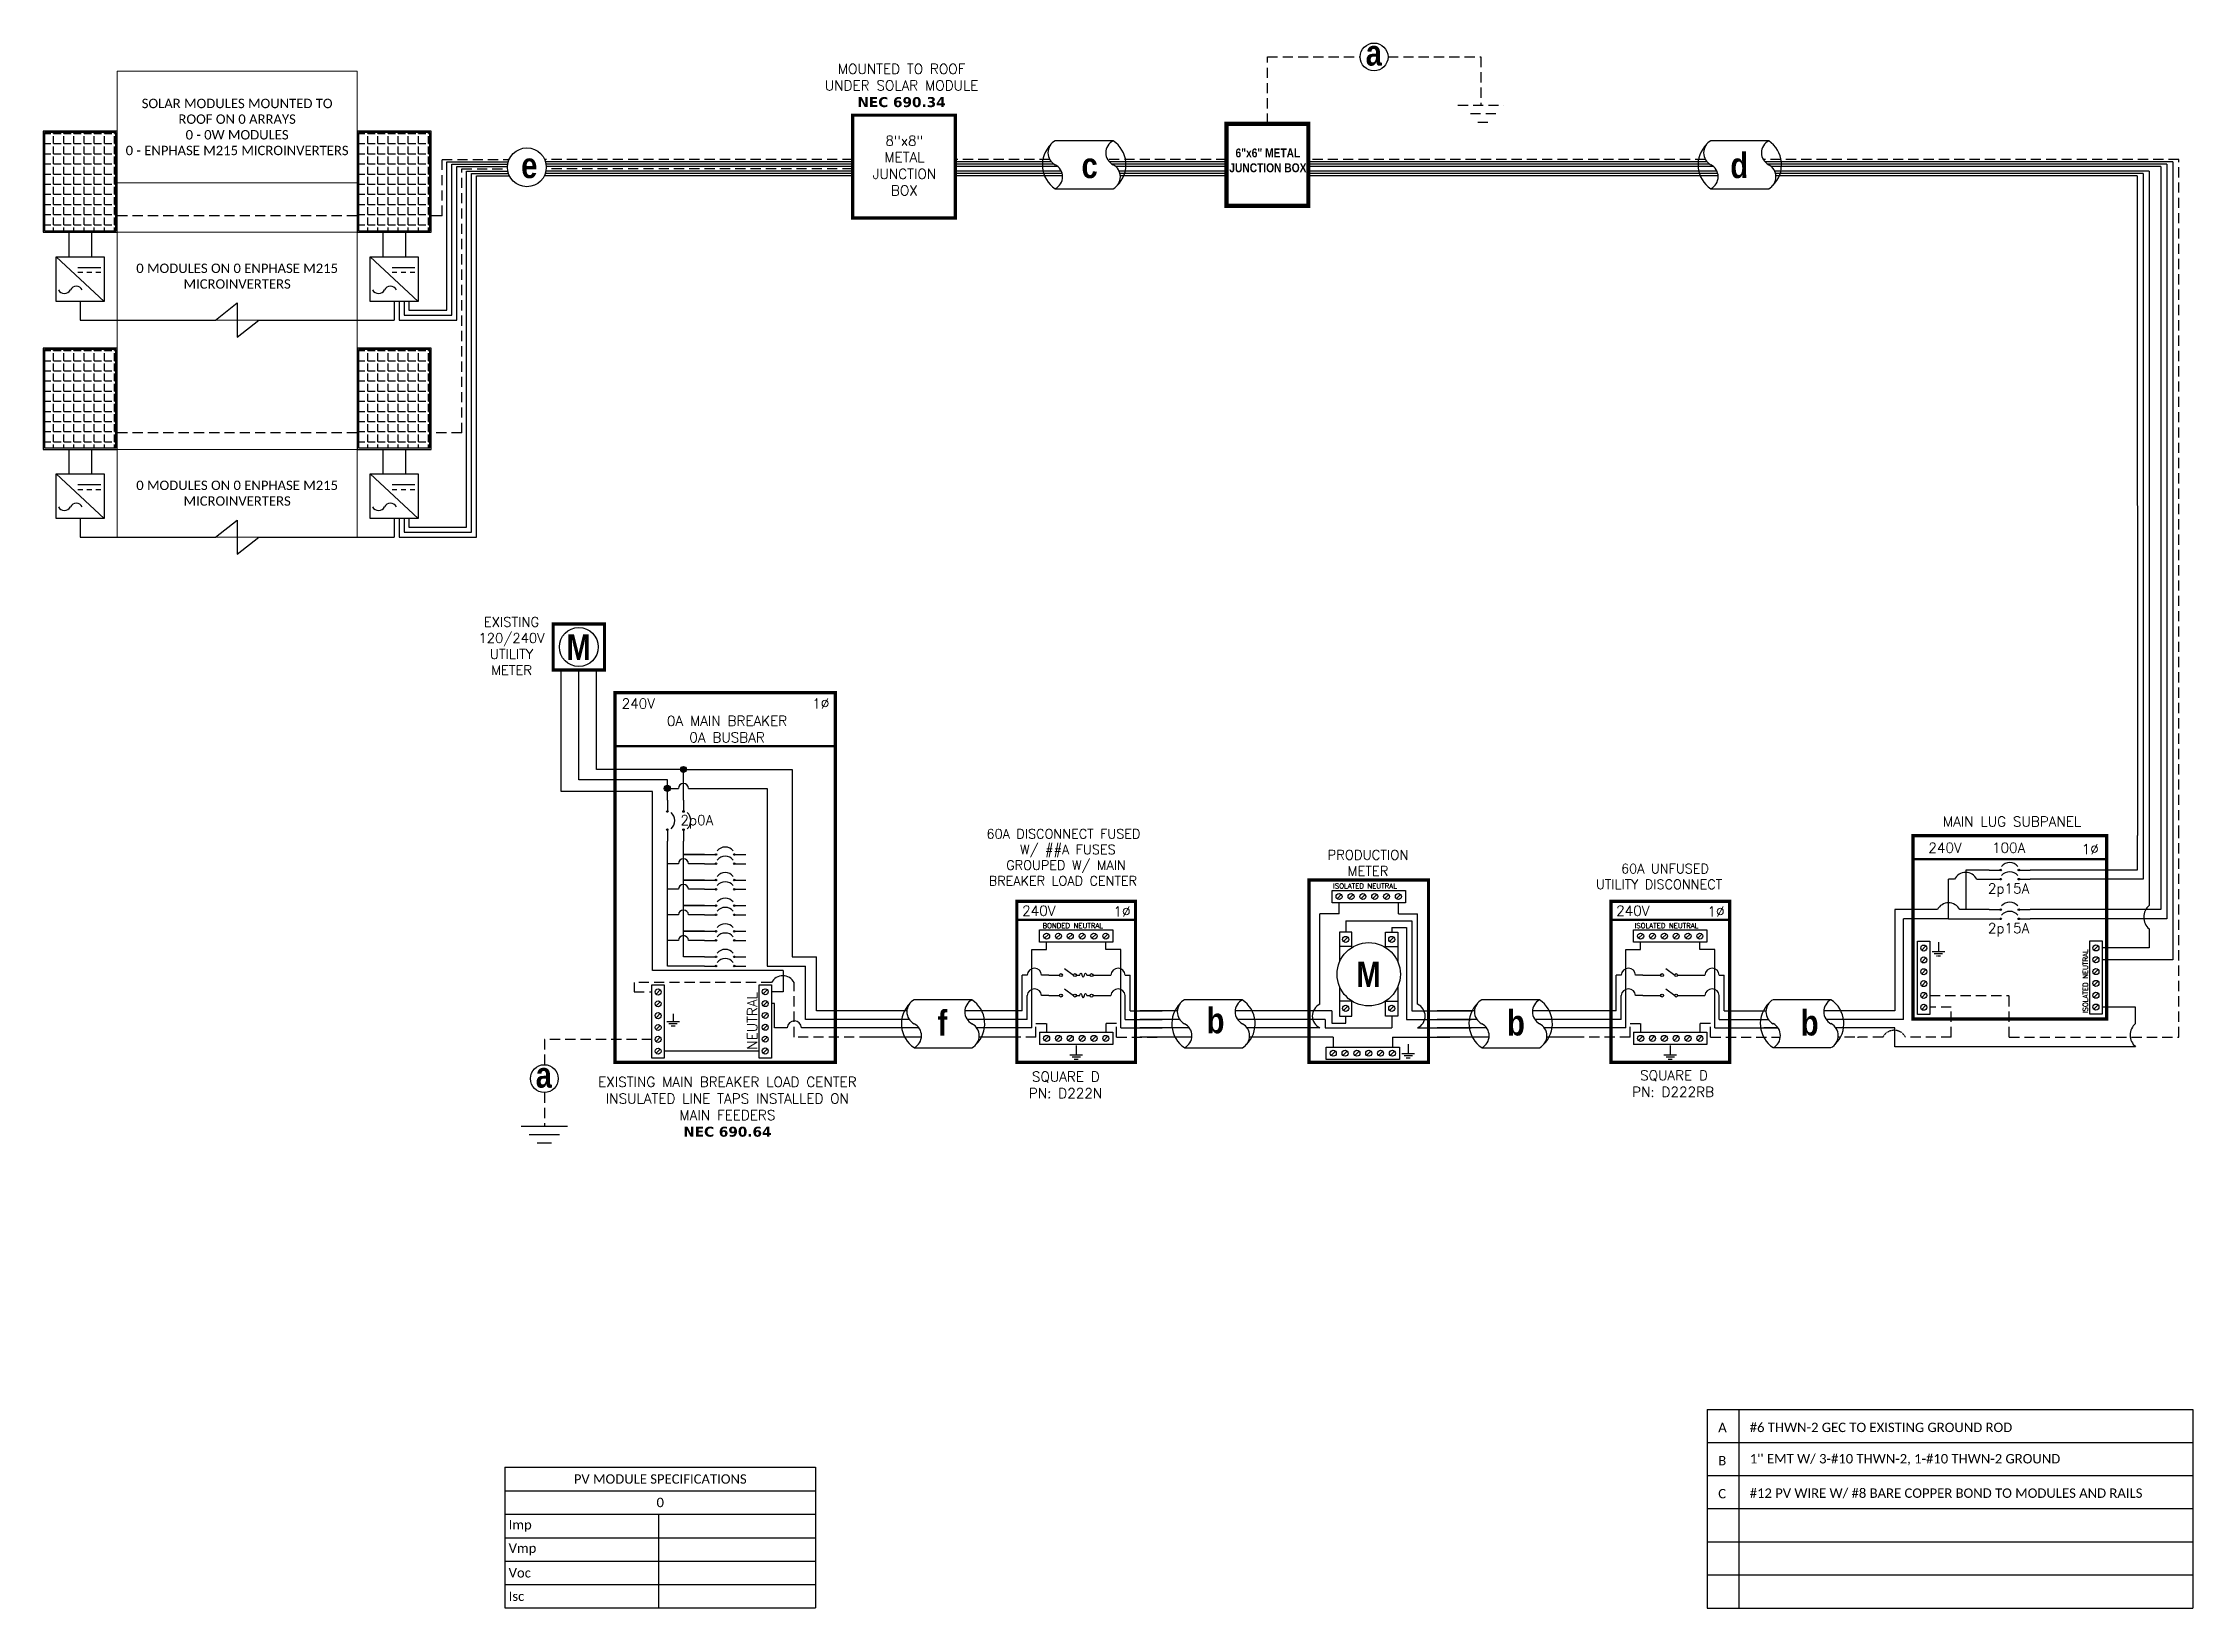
# Model space of a CAD drawing. Header units: feet. Extents: x 22430 to 23220, y 16036 to 16611.
import ezdxf

# ---------------------------------------------------------------- set-up
doc = ezdxf.new("R2010")
doc.units = ezdxf.units.FT
doc.header["$MEASUREMENT"] = 0
doc.linetypes.add('HIDDEN', pattern=[0.375, 0.25, -0.125])
for name, color, linetype in [('ONE LINE BLOCKS', 7, 'Continuous'), ('TABLES', 7, 'Continuous'), ('TEXT', 7, 'Continuous'), ('Z - TITLEBLOCK TXT', 7, 'Continuous')]:
    doc.layers.add(name, color=color, linetype=linetype)
doc.styles.add('ONE LINE TXT', font='techb___.ttf')
doc.styles.get("Standard").update_dxf_attribs({"font": 'simplex.shx'})

msp = doc.modelspace()

# ---------------------------------------------------------------- texts
at = {"layer": 'ONE LINE BLOCKS', "color": 1, "linetype": 'Continuous', "insert": (22880.45, 16572.03), "char_height": 3.2756, "width": 28.3929, "attachment_point": 2, "style": 'ONE LINE TXT'}
msp.add_mtext('6"x6" METAL JUNCTION BOX  ', dxfattribs=at)
at = {"layer": 'TEXT', "color": 1, "char_height": 3.6576, "attachment_point": 5}
for s, width, insert in [(' \\PMOUNTED TO ROOF \\PUNDER SOLAR MODULE\\P{\\fVerdana|b1|i0|c0|p34;NEC 690.34}', 72.4158, (22745.85, 16598.18)), ('8"x8" METAL JUNCTION BOX ', 0.4767, (22746.88, 16565.74))]:
    msp.add_mtext_dynamic_manual_height_columns(s, width=width, gutter_width=7.17, heights=[0], dxfattribs=dict(at, insert=insert))
at = {"layer": 'Z - TITLEBLOCK TXT', "color": 1, "linetype": 'Continuous', "char_height": 9.3833, "attachment_point": 1, "style": 'ONE LINE TXT'}
for s, insert in [('{\\W1;\\C256;a}', (22916.39, 16611.86)), ('{\\W1;\\C256;e}', (22606.06, 16570.51)), ('{\\W1;\\C256;c}', (22811.96, 16570.51)), ('{\\W1;\\C256;d}', (23050.38, 16570.51)), ('{\\W1;\\C256;f}', (22759.09, 16255.35)), ('{\\W1;\\C256;b}', (22857.93, 16256.27)), ('{\\W1;\\C256;b}', (22968.32, 16255.46)), ('{\\W1;\\C256;b}', (23076.24, 16255.46))]:
    msp.add_mtext_dynamic_manual_height_columns(s, width=0.1385, gutter_width=2.13, heights=[0], dxfattribs=dict(at, insert=insert))

# ---------------------------------------------------------------- blocks, each defined once
blk = doc.blocks.new('*T11')
at = {"layer": 'Defpoints', "color": 8, "linetype": 'ByBlock', "lineweight": 0, "transparency": 16777216}
for p, q in [((0, 0), (88.16, 0)), ((0, 0), (0, -171.21)), ((88.16, 0), (88.16, -171.21)), ((0, -41.08), (88.16, -41.08)), ((0, -59.24), (88.16, -59.24)), ((0, -91.46), (88.16, -91.46)), ((0, -138.99), (88.16, -138.99)), ((0, -171.21), (88.16, -171.21))]:
    blk.add_line(p, q, dxfattribs=at)
at = {"color": 0, "linetype": 'Continuous', "transparency": 16777216, "char_height": 3.4544, "width": 83.574, "attachment_point": 5}
for s, insert in [('{\\fCalibri|b0|i0|c0;SOLAR MODULES MOUNTED TO ROOF ON 0 ARRAYS^J0 - 0W MODULES^J0 - ENPHASE M215 MICROINVERTERS', (44.08, -20.54)), ('{\\fCalibri|b0|i0|c0;', (44.08, -50.16)), ('{\\fCalibri|b0|i0|c0;0 MODULES ON 0 ENPHASE M215 MICROINVERTERS', (44.08, -75.35)), ('{\\fCalibri|b0|i0|c0;', (44.08, -115.23)), ('{\\fCalibri|b0|i0|c0;0 MODULES ON 0 ENPHASE M215 MICROINVERTERS', (44.08, -155.1))]:
    blk.add_mtext(s, dxfattribs=dict(at, insert=insert))
blk = doc.blocks.new('*T9')
at = {"layer": 'Z - TITLEBLOCK TXT', "color": 0, "lineweight": -2, "transparency": 16777216}
for p, q in [((0, 0), (114.19, 0)), ((0, 0), (0, -51.69)), ((114.19, 0), (114.19, -51.69)), ((0, -8.62), (114.19, -8.62)), ((0, -17.23), (114.19, -17.23)), ((56.41, -17.23), (56.41, -51.69)), ((0, -25.85), (114.19, -25.85)), ((0, -34.46), (114.19, -34.46)), ((0, -43.08), (114.19, -43.08)), ((0, -51.69), (114.19, -51.69))]:
    blk.add_line(p, q, dxfattribs=at)
at = {"layer": 'Z - TITLEBLOCK TXT', "color": 0, "linetype": 'Continuous', "transparency": 16777216, "char_height": 3.4544}
for s, insert, width, attachment_point in [('{\\fCalibri|b0|i0|c0;PV MODULE SPECIFICATIONS', (57.09, -4.31), 111.433, 5), ('{\\fCalibri|b0|i0|c0;0', (57.09, -12.92), 111.433, 5), ('{\\fCalibri|b0|i0|c0;Imp', (1.38, -21.54), 53.6551, 4), ('{\\fCalibri|b0|i0|c0;', (57.78, -21.54), 55.0254, 4), ('{\\fCalibri|b0|i0|c0;Vmp', (1.38, -30.15), 53.6551, 4), ('{\\fCalibri|b0|i0|c0;', (57.78, -30.15), 55.0254, 4), ('{\\fCalibri|b0|i0|c0;Voc', (1.38, -38.77), 53.6551, 4), ('{\\fCalibri|b0|i0|c0;', (57.78, -38.77), 55.0254, 4), ('{\\fCalibri|b0|i0|c0;Isc', (1.38, -47.39), 53.6551, 4), ('{\\fCalibri|b0|i0|c0;', (57.78, -47.39), 55.0254, 4)]:
    blk.add_mtext(s, dxfattribs=dict(at, insert=insert, width=width, attachment_point=attachment_point))
blk = doc.blocks.new('*T10')
at = {"linetype": 'ByBlock', "lineweight": -2, "transparency": 16777216}
for p, q in [((0, 0), (178.52, 0)), ((0, 0), (0, -72.97)), ((11.58, 0), (11.58, -72.97)), ((178.52, 0), (178.52, -72.97)), ((0, -12.11), (178.52, -12.11)), ((0, -24.28), (178.52, -24.28)), ((0, -36.46), (178.52, -36.46)), ((0, -48.64), (178.52, -48.64)), ((0, -60.81), (178.52, -60.81)), ((0, -72.97), (178.52, -72.97))]:
    blk.add_line(p, q, dxfattribs=at)
at = {"color": 0, "linetype": 'Continuous', "transparency": 16777216, "char_height": 3.4544, "attachment_point": 7}
for s, insert, width in [('{\\fCalibri|b0|i0|c0;A', (4.06, -8.36), 3.4544), ('{\\fCalibri|b0|i0|c0;#6 THWN-2 GEC TO EXISTING GROUND ROD', (15.65, -8.36), 158.8095), ('{\\fCalibri|b0|i0|c0;B', (4.06, -20.53), 3.4544), ("{\\fCalibri|b0|i0|c0;1'' EMT W/ 3-#10 THWN-2, 1-#10 THWN-2 GROUND", (15.65, -20.53), 158.8095), ('{\\fCalibri|b0|i0|c0;C', (4.06, -32.71), 3.4544), ('{\\fCalibri|b0|i0|c0;#12 PV WIRE W/ #8 BARE COPPER BOND TO MODULES AND RAILS', (15.65, -32.71), 158.8095), ('{\\fCalibri|b0|i0|c0;', (4.06, -44.89), 3.4544), ('{\\fCalibri|b0|i0|c0;', (15.65, -44.89), 158.8095), ('{\\fCalibri|b0|i0|c0;', (4.06, -57.06), 3.4544), ('{\\fCalibri|b0|i0|c0;', (15.65, -57.06), 158.8095), ('{\\fCalibri|b0|i0|c0;', (4.06, -69.22), 3.4544), ('{\\fCalibri|b0|i0|c0;', (15.65, -69.22), 158.8095)]:
    blk.add_mtext(s, dxfattribs=dict(at, insert=insert, width=width))
blk = doc.blocks.new('M_METER PAN')
at = {"color": 253, "linetype": 'Continuous'}
for p, q in [((4.73, 8.02), (4.73, 8.75)), ((8.59, 8.02), (8.59, 8.75)), ((4.73, 8.02), (3.48, 8.02)), ((3.48, 2.14), (3.48, 8.02)), ((8.59, 8.02), (9.84, 8.02)), ((9.84, 2.14), (9.84, 8.02)), ((3.48, 0.61), (0, 0.61)), ((9.84, 0.61), (13.32, 0.61))]:
    blk.add_line(p, q, dxfattribs=at)
at = {"color": 7, "linetype": 'Continuous'}
for p, q in [((5.16, 7.56), (5.16, 6.82)), ((5.16, 7.56), (9.47, 7.56)), ((9.47, 7.56), (9.47, 1.71)), ((4.25, 1.71), (0, 1.71)), ((4.25, 1.71), (4.25, 0.9)), ((9.47, 1.71), (13.32, 1.71)), ((4.25, 0.9), (5.16, 0.9)), ((5.16, 0.9), (5.16, 1.37))]:
    blk.add_line(p, q, dxfattribs=at)
at = {"color": 10, "linetype": 'Continuous'}
for p, q in [((8.16, 7.14), (8.16, 6.82)), ((8.16, 7.14), (9.12, 7.14)), ((9.12, 7.14), (9.12, 1.15)), ((3.83, 1.15), (0, 1.15)), ((3.83, 1.15), (3.83, 0.61)), ((3.83, 0.61), (8.16, 0.61)), ((8.16, 1.37), (8.16, 0.61)), ((9.12, 1.15), (13.32, 1.15))]:
    blk.add_line(p, q, dxfattribs=at)
at = {"color": 1, "linetype": 'Continuous'}
for p, q in [((5.57, 5.9), (4.76, 5.9)), ((7.76, 5.9), (8.56, 5.9)), ((5.57, 2.33), (4.76, 2.33)), ((7.76, 2.33), (8.56, 2.33))]:
    blk.add_line(p, q, dxfattribs=at)
at = {"color": 253, "linetype": 'Continuous'}
for centre, start, end in [((3.82, 1.37), 113.9997, 246.0003), ((9.5, 1.37), 293.9997, 66.0003)]:
    blk.add_arc(centre, 0.835, start, end, dxfattribs=at)
at = {"layer": 'ONE LINE BLOCKS', "lineweight": 50, "const_width": 0.21}
blk.add_lwpolyline([(2.77, -1.65), (2.77, 10.22), (10.55, 10.22), (10.55, -1.65)], close=True, dxfattribs=at)
at = {"layer": 'TEXT', "color": 92, "linetype": 'HIDDEN', "ltscale": 15}
for p, q in [((4.35, 0), (0, 0)), ((4.35, 0), (4.35, -0.65)), ((8.2, 0), (8.2, -0.65)), ((8.2, 0), (13.32, 0))]:
    blk.add_line(p, q, dxfattribs=at)
at = {"layer": 'TEXT', "color": 92, "linetype": 'Continuous', "flags": 128}
for points in [[(8.81, -1.08), (9.64, -1.08)], [(9.5, -1.23), (8.96, -1.23)], [(9.35, -1.38), (9.1, -1.38)], [(9.23, -0.46), (9.23, -1.08)]]:
    blk.add_lwpolyline(points, dxfattribs=at)
at = {"layer": 'TEXT', "linetype": 'Continuous'}
blk.add_circle((6.66, 4.09), 2.06, dxfattribs=at)
at = {"layer": 'Z - TITLEBLOCK TXT', "color": 1, "linetype": 'Continuous'}
for p, q in [((4.27, 8.75), (4.27, 9.55)), ((4.27, 9.55), (9.05, 9.55)), ((9.05, 8.75), (4.27, 8.75)), ((9.05, 9.55), (9.05, 8.75)), ((4.76, 6.82), (4.76, 4.89)), ((5.57, 6.82), (4.76, 6.82)), ((5.57, 5.84), (5.57, 6.82)), ((7.76, 5.84), (7.76, 6.82)), ((7.76, 6.82), (8.56, 6.82)), ((8.56, 6.82), (8.56, 4.89)), ((4.76, 3.3), (4.76, 1.37)), ((8.56, 3.3), (8.56, 1.37)), ((5.57, 1.37), (5.57, 2.35)), ((7.76, 1.37), (7.76, 2.35)), ((4.76, 1.37), (5.57, 1.37)), ((8.56, 1.37), (7.76, 1.37)), ((3.89, -1.45), (3.89, -0.65)), ((3.89, -0.65), (8.66, -0.65)), ((8.66, -0.65), (8.66, -1.45)), ((8.66, -1.45), (3.89, -1.45))]:
    blk.add_line(p, q, dxfattribs=at)
at = {"layer": 'Z - TITLEBLOCK TXT', "color": 4, "linetype": 'Continuous'}
for p, q in [((4.87, 9.29), (4.6, 9.01)), ((5.64, 9.29), (5.37, 9.01)), ((6.42, 9.29), (6.14, 9.01)), ((7.19, 9.29), (6.91, 9.01)), ((7.96, 9.29), (7.68, 9.01)), ((8.73, 9.29), (8.45, 9.01)), ((5.3, 6.5), (5.02, 6.22)), ((8.3, 6.5), (8.02, 6.22)), ((5.3, 2.01), (5.02, 1.73)), ((8.3, 2.01), (8.02, 1.73)), ((4.49, -0.91), (4.21, -1.19)), ((5.26, -0.91), (4.98, -1.19)), ((6.03, -0.91), (5.75, -1.19)), ((6.8, -0.91), (6.52, -1.19)), ((7.57, -0.91), (7.29, -1.19)), ((8.34, -0.91), (8.06, -1.19))]:
    blk.add_line(p, q, dxfattribs=at)
for centre in [(4.73, 9.15), (5.51, 9.15), (6.28, 9.15), (7.05, 9.15), (7.82, 9.15), (8.59, 9.15), (5.16, 6.36), (8.16, 6.36), (5.16, 1.87), (8.16, 1.87), (4.35, -1.05), (5.12, -1.05), (5.89, -1.05), (6.66, -1.05), (7.43, -1.05), (8.2, -1.05)]:
    blk.add_circle(centre, 0.197, dxfattribs=at)
at = {"layer": 'TABLES', "color": 4, "linetype": 'Continuous'}
blk.add_text('ISOLATED NEUTRAL', height=0.3321, dxfattribs=at).set_placement((4.34, 9.67))
at = {"layer": 'TEXT', "color": 1, "insert": (6.61, 11.34), "char_height": 0.6278, "attachment_point": 5}
blk.add_mtext_dynamic_manual_height_columns('PRODUCTION METER', width=1.3203, gutter_width=7.17, heights=[0], dxfattribs=at)
at = {"layer": 'Z - TITLEBLOCK TXT', "color": 253, "linetype": 'Continuous', "style": 'ONE LINE TXT'}
blk.add_text('M', height=1.66, dxfattribs=at).set_placement((5.85, 3.26))
blk = doc.blocks.new('*U12')
at = {"color": 0}
blk.add_blockref('M_METER PAN', (0, 0), dxfattribs=at)
blk = doc.blocks.new('M_MAIN DISCO')
at = {"color": 253, "linetype": 'Continuous'}
for p, q in [((-47.96, 3.45), (-47.96, 32.21)), ((-47.96, 32.21), (-42.47, 32.21)), ((-42.47, 32.21), (-42.47, 34.82)), ((-20.72, 32.21), (-20.72, 34.82)), ((-15.23, 32.21), (-20.72, 32.21)), ((-15.23, 3.45), (-15.23, 32.21)), ((-47.96, 3.45), (-63.19, 3.45)), ((-15.23, 3.45), (0, 3.45))]:
    blk.add_line(p, q, dxfattribs=at)
at = {"color": 7, "linetype": 'Continuous'}
for p, q in [((-51.46, 9.66), (-51.46, 22.77)), ((-49.6, 22.77), (-51.46, 22.77)), ((-41.69, 22.77), (-44.32, 22.77)), ((-21.5, 22.77), (-18.87, 22.77)), ((-13.59, 22.77), (-11.73, 22.77)), ((-11.73, 9.66), (-11.73, 22.77)), ((-51.46, 9.66), (-63.19, 9.66)), ((-11.73, 9.66), (0, 9.66))]:
    blk.add_line(p, q, dxfattribs=at)
at = {"color": 1, "linetype": 'Continuous'}
for p, q in [((-31.53, 22.77), (-30.29, 22.77)), ((-27.74, 22.77), (-26.5, 22.77)), ((-31.53, 15.24), (-30.29, 15.24)), ((-27.74, 15.24), (-26.5, 15.24))]:
    blk.add_line(p, q, dxfattribs=at)
at = {"color": 10, "linetype": 'Continuous'}
for p, q in [((-49.6, 6.49), (-49.6, 15.24)), ((-41.69, 15.24), (-44.32, 15.24)), ((-21.5, 15.24), (-18.87, 15.24)), ((-13.59, 6.49), (-13.59, 15.24)), ((-49.6, 6.49), (-63.19, 6.49)), ((-13.59, 6.49), (0, 6.49))]:
    blk.add_line(p, q, dxfattribs=at)
at = {"color": 7, "linetype": 'Continuous'}
for centre in [(-46.96, 22.62), (-16.23, 22.62)]:
    blk.add_arc(centre, 2.64, 3.28193, 176.71807, dxfattribs=at)
at = {"color": 10, "linetype": 'Continuous'}
for centre in [(-46.96, 15.08), (-16.23, 15.08)]:
    blk.add_arc(centre, 2.64, 3.28193, 176.71807, dxfattribs=at)
at = {"color": 1, "linetype": 'Continuous'}
for points in [[(-30.29, 22.77), (-29.92, 23.53), (-29.02, 22.01), (-28.19, 23.53), (-27.74, 22.77)], [(-30.29, 15.24), (-29.92, 16), (-29.02, 14.47), (-28.19, 16), (-27.74, 15.24)]]:
    blk.add_spline(points, degree=3, dxfattribs=at)
at = {"layer": 'ONE LINE BLOCKS', "lineweight": 50}
blk.add_line((-53.41, 43.1), (-9.8, 43.1), dxfattribs=at)
at = {"layer": 'ONE LINE BLOCKS', "lineweight": 50, "const_width": 1.19}
blk.add_lwpolyline([(-53.41, -9.3), (-53.41, 49.88), (-9.8, 49.88), (-9.8, -9.3)], close=True, dxfattribs=at)
at = {"layer": 'TEXT', "color": 92, "linetype": 'HIDDEN', "ltscale": 15}
for p, q in [((-46.38, 0), (-63.19, 0)), ((-46.38, 0), (-46.38, 4.94)), ((-46.38, 4.94), (-42.47, 4.94)), ((-42.47, 4.94), (-42.47, 1.8)), ((-16.81, 4.94), (-20.72, 4.94)), ((-20.72, 4.94), (-20.72, 1.8)), ((-16.81, 0), (-16.81, 4.94)), ((-16.81, 0), (0, 0))]:
    blk.add_line(p, q, dxfattribs=at)
at = {"layer": 'TEXT', "color": 92, "linetype": 'Continuous', "flags": 128}
for points in [[(-33.94, -6.57), (-29.25, -6.57)], [(-30.07, -7.44), (-33.13, -7.44)], [(-31.59, -3.07), (-31.6, -6.57)], [(-30.88, -8.3), (-32.31, -8.3)]]:
    blk.add_lwpolyline(points, dxfattribs=at)
at = {"layer": 'Z - TITLEBLOCK TXT', "color": 1, "linetype": 'Continuous'}
for p, q in [((-45.07, 34.82), (-45.07, 39.36)), ((-45.07, 39.36), (-18.12, 39.36)), ((-18.12, 34.82), (-45.07, 34.82)), ((-18.12, 39.36), (-18.12, 34.82)), ((-35.88, 25.22), (-32.61, 22.78)), ((-41.69, 22.77), (-37.77, 22.77)), ((-35.88, 17.69), (-32.61, 15.24)), ((-25.42, 22.77), (-21.5, 22.77)), ((-41.69, 15.24), (-37.77, 15.24)), ((-25.42, 15.23), (-21.5, 15.23)), ((-45.07, 1.8), (-18.12, 1.8)), ((-45.07, 1.8), (-45.07, -2.74)), ((-18.12, 1.8), (-18.12, -2.74)), ((-18.12, -2.74), (-45.07, -2.74))]:
    blk.add_line(p, q, dxfattribs=at)
at = {"layer": 'Z - TITLEBLOCK TXT', "color": 4, "linetype": 'Continuous'}
for p, q in [((-41.69, 37.87), (-43.26, 36.3)), ((-37.34, 37.87), (-38.91, 36.3)), ((-32.98, 37.87), (-34.56, 36.3)), ((-28.63, 37.87), (-30.21, 36.3)), ((-24.28, 37.87), (-25.86, 36.3)), ((-19.93, 37.87), (-21.51, 36.3)), ((-41.69, 0.32), (-43.26, -1.26)), ((-37.34, 0.32), (-38.91, -1.26)), ((-32.98, 0.32), (-34.56, -1.26)), ((-28.63, 0.32), (-30.21, -1.26)), ((-24.28, 0.32), (-25.86, -1.26)), ((-19.93, 0.32), (-21.51, -1.26))]:
    blk.add_line(p, q, dxfattribs=at)
for centre in [(-42.47, 37.09), (-38.12, 37.09), (-33.77, 37.09), (-29.42, 37.09), (-25.07, 37.09), (-20.72, 37.09), (-42.47, -0.47), (-38.12, -0.47), (-33.77, -0.47), (-29.42, -0.47), (-25.07, -0.47), (-20.72, -0.47)]:
    blk.add_circle(centre, 1.11, dxfattribs=at)
at = {"layer": 'Z - TITLEBLOCK TXT', "color": 1, "linetype": 'Continuous'}
for centre in [(-37.23, 22.77), (-32.07, 22.77), (-25.96, 22.77), (-37.23, 15.24), (-32.07, 15.24), (-25.96, 15.23)]:
    blk.add_circle(centre, 0.541, dxfattribs=at)
at = {"layer": 'TABLES', "color": 4, "linetype": 'Continuous'}
blk.add_text('BONDED NEUTRAL', height=1.8743, dxfattribs=at).set_placement((-43.99, 40.01))
at = {"layer": 'TEXT', "color": 1}
for s, width, gutter_width, heights, insert, char_height, attachment_point in [('\\A1;\\pi4.1167;60A DISCONNECT FUSED \\P\\pi16.454;W/ ##A FUSES\\P\\pi11.355;GROUPED W/ MAIN \\P\\pi4.9392;BREAKER LOAD CENTER', 71.8931, 92.23, [24.13], (-68.68, 76.43), 3.4544, 1), ('240V', 0.1481, 0.75, [0], (-45.35, 46.44), 3.658, 5), ('1∅', 0.1481, 0.75, [0], (-14.78, 46.14), 3.658, 5), ('\\A1;\\pi3.6942,t21.982;SQUARE D\\P\\pi2.5621,t20.85;PN: D222N', 35.0816, 28.88, [13.54], (-51.57, -12.71), 3.6576, 1)]:
    blk.add_mtext_dynamic_manual_height_columns(s, width=width, gutter_width=gutter_width, heights=heights, dxfattribs=dict(at, insert=insert, char_height=char_height, attachment_point=attachment_point))
blk = doc.blocks.new('*U7')
at = {"color": 7, "linetype": 'Continuous'}
for p, q in [((2.44, 1.71), (0, 1.71)), ((6.67, 2.43), (2.91, 2.43)), ((9.57, 1.71), (6.2, 1.71)), ((2.91, -0.69), (6.67, -0.69))]:
    blk.add_line(p, q, dxfattribs=at)
at = {"color": 10, "linetype": 'Continuous'}
for p, q in [((2.59, 1.15), (0, 1.15)), ((9.57, 1.15), (6.35, 1.15))]:
    blk.add_line(p, q, dxfattribs=at)
at = {"color": 253, "linetype": 'Continuous'}
for p, q in [((3.21, 0.61), (0, 0.61)), ((9.57, 0.61), (6.97, 0.61))]:
    blk.add_line(p, q, dxfattribs=at)
at = {"color": 7, "linetype": 'Continuous'}
for centre, start, end in [((3.94, 0.87), 133.9732, 236.4265), ((5.63, 0.87), 313.9732, 56.4265)]:
    blk.add_arc(centre, 1.87, start, end, dxfattribs=at)
at = {"layer": 'TEXT', "color": 92, "linetype": 'HIDDEN', "ltscale": 15}
for p, q in [((3.37, 0), (0, 0)), ((9.57, 0), (7.14, 0))]:
    blk.add_line(p, q, dxfattribs=at)
at = {"layer": 'Z - TITLEBLOCK TXT', "linetype": 'Continuous'}
for centre, start, end in [((3.31, 1.65), 117.6639, 242.3361), ((7.08, 1.65), 117.6639, 242.3361), ((2.5, 0.09), 297.6639, 62.3361), ((6.26, 0.09), 297.6639, 62.3361)]:
    blk.add_arc(centre, 0.882, start, end, dxfattribs=at)
blk = doc.blocks.new('*U14')
at = {"layer": 'ONE LINE BLOCKS', "linetype": 'Continuous'}
h = blk.add_hatch(color=1, dxfattribs=at)
h.dxf.hatch_style = 1
edge = h.paths.add_edge_path()
edge.add_arc((52.27, 61.39), 0.291, 0, 360)
h = blk.add_hatch(color=1, dxfattribs=at)
h.dxf.hatch_style = 1
edge = h.paths.add_edge_path()
edge.add_arc((52.27, 58.01), 0.291, 0, 360)
h = blk.add_hatch(color=1, dxfattribs=at)
h.dxf.hatch_style = 1
edge = h.paths.add_edge_path()
edge.add_arc((58.94, 61.39), 0.291, 0, 360)
h = blk.add_hatch(color=1, dxfattribs=at)
h.dxf.hatch_style = 1
edge = h.paths.add_edge_path()
edge.add_arc((58.94, 58.01), 0.291, 0, 360)
h = blk.add_hatch(color=1, dxfattribs=at)
h.dxf.hatch_style = 1
edge = h.paths.add_edge_path()
edge.add_arc((52.27, 46.83), 0.291, 0, 360)
h = blk.add_hatch(color=1, dxfattribs=at)
h.dxf.hatch_style = 1
edge = h.paths.add_edge_path()
edge.add_arc((52.27, 43.45), 0.291, 0, 360)
h = blk.add_hatch(color=1, dxfattribs=at)
h.dxf.hatch_style = 1
edge = h.paths.add_edge_path()
edge.add_arc((58.94, 46.83), 0.291, 0, 360)
h = blk.add_hatch(color=1, dxfattribs=at)
h.dxf.hatch_style = 1
edge = h.paths.add_edge_path()
edge.add_arc((58.94, 43.45), 0.291, 0, 360)
at = {"color": 7, "linetype": 'Continuous'}
for p, q in [((102.48, 74.03), (102.48, 61.39)), ((111.18, 74.03), (111.18, 46.83)), ((48.07, 61.39), (39.41, 61.39)), ((39.41, 61.39), (39.41, 46.83)), ((102.48, 61.39), (63.14, 61.39)), ((29, 46.83), (13.32, 46.83)), ((13.32, 46.83), (13.32, 9.66)), ((48.07, 46.83), (37.24, 46.83)), ((111.18, 46.83), (63.14, 46.83)), ((13.32, 9.66), (0, 9.66))]:
    blk.add_line(p, q, dxfattribs=at)
at = {"color": 10, "linetype": 'Continuous'}
for p, q in [((104.66, 74.03), (104.66, 58.01)), ((113.36, 74.03), (113.36, 43.45)), ((33.12, 43.45), (33.12, 58.01)), ((35.29, 58.01), (33.12, 58.01)), ((43.53, 58.01), (48.07, 58.01)), ((104.66, 58.01), (63.14, 58.01)), ((33.12, 43.45), (16.61, 43.45)), ((16.61, 6.49), (16.61, 43.45)), ((33.12, 43.45), (48.07, 43.45)), ((113.36, 43.45), (63.14, 43.45)), ((16.61, 6.49), (0, 6.49))]:
    blk.add_line(p, q, dxfattribs=at)
at = {"color": 253, "linetype": 'Continuous'}
for p, q in [((106.83, 74.03), (106.83, 48.32)), ((115.53, 74.03), (115.53, 28.42)), ((106.83, 39.76), (106.83, 32.77)), ((106.83, 32.77), (89.53, 32.77)), ((115.53, 28.42), (89.53, 28.42)), ((101.87, 11.02), (89.53, 11.02)), ((101.87, 5), (101.87, 11.02)), ((13.32, 3.45), (0, 3.45)), ((13.32, -3.56), (13.32, 3.45)), ((101.87, -3.56), (13.32, -3.56))]:
    blk.add_line(p, q, dxfattribs=at)
at = {"color": 10, "linetype": 'Continuous'}
blk.add_arc((39.41, 55.85), 4.65, 27.66392, 152.33608, dxfattribs=at)
at = {"color": 7, "linetype": 'Continuous'}
blk.add_arc((33.12, 44.67), 4.65, 27.66392, 152.33608, dxfattribs=at)
at = {"color": 253, "linetype": 'Continuous'}
for centre in [(110.41, 44.04), (105.44, 0.72)]:
    blk.add_arc(centre, 5.58, 129.92155, 230.07845, dxfattribs=at)
at = {"layer": 'ONE LINE BLOCKS', "lineweight": 50}
blk.add_line((20.02, 65.33), (91.19, 65.33), dxfattribs=at)
at = {"layer": 'ONE LINE BLOCKS', "lineweight": 50, "const_width": 1.19}
blk.add_lwpolyline([(20.02, 6.67), (20.02, 74.03), (91.19, 74.03), (91.19, 6.67)], close=True, dxfattribs=at)
at = {"layer": 'TEXT', "color": 92, "linetype": 'HIDDEN', "ltscale": 15}
for p, q in [((117.71, 0), (117.71, 74.03)), ((26.29, 15.3), (55.38, 15.3)), ((34.13, 10.94), (26.29, 10.94)), ((34.13, 0), (34.13, 10.94)), ((55.38, 0), (55.38, 15.3)), ((9.01, 0), (0, 0)), ((34.13, 0), (17.25, 0)), ((55.38, 0), (117.71, 0))]:
    blk.add_line(p, q, dxfattribs=at)
at = {"layer": 'TEXT', "color": 92, "linetype": 'HIDDEN', "flags": 128}
for points in [[(29.4, 34.92), (29.4, 31.42)], [(27.06, 31.42), (31.74, 31.42)], [(30.93, 30.55), (27.87, 30.55)], [(30.12, 29.68), (28.68, 29.68)]]:
    blk.add_lwpolyline(points, dxfattribs=at)
at = {"layer": 'TEXT', "color": 92, "linetype": 'HIDDEN', "ltscale": 0.3}
blk.add_arc((13.13, -2.16), 4.65, 27.66392, 152.33608, dxfattribs=at)
at = {"layer": 'Z - TITLEBLOCK TXT', "color": 1, "linetype": 'Continuous'}
for p, q in [((21.75, 8.35), (21.75, 35.29)), ((21.75, 35.29), (26.29, 35.29)), ((26.29, 35.29), (26.29, 8.35)), ((84.99, 8.42), (84.99, 35.37)), ((84.99, 35.37), (89.53, 35.37)), ((89.53, 35.37), (89.53, 8.42)), ((26.29, 8.35), (21.75, 8.35)), ((89.53, 8.42), (84.99, 8.42))]:
    blk.add_line(p, q, dxfattribs=at)
at = {"layer": 'Z - TITLEBLOCK TXT', "color": 4, "linetype": 'Continuous'}
for p, q in [((24.81, 33.48), (23.24, 31.91)), ((88.04, 33.56), (86.47, 31.98)), ((24.81, 29.13), (23.24, 27.56)), ((24.81, 24.78), (23.24, 23.21)), ((88.04, 29.2), (86.47, 27.63)), ((88.04, 24.85), (86.47, 23.28)), ((24.81, 20.43), (23.24, 18.86)), ((24.81, 16.08), (23.24, 14.51)), ((88.04, 20.5), (86.47, 18.93)), ((88.04, 16.15), (86.47, 14.58)), ((24.81, 11.73), (23.24, 10.16)), ((88.04, 11.8), (86.47, 10.23))]:
    blk.add_line(p, q, dxfattribs=at)
at = {"layer": 'Z - TITLEBLOCK TXT', "color": 1, "linetype": 'Continuous', "flags": 128}
for points in [[(48.07, 61.39), (52.27, 61.39)], [(48.07, 61.39), (52.27, 61.39)], [(48.07, 58.01), (52.27, 58.01)], [(48.07, 58.01), (52.27, 58.01)], [(58.94, 61.39), (63.14, 61.39)], [(58.94, 58.01), (63.14, 58.01)], [(48.07, 46.83), (52.27, 46.83)], [(48.07, 46.83), (52.27, 46.83)], [(48.07, 43.45), (52.27, 43.45)], [(48.07, 43.45), (52.27, 43.45)], [(58.94, 46.83), (63.14, 46.83)], [(58.94, 43.45), (63.14, 43.45)]]:
    blk.add_lwpolyline(points, dxfattribs=at)
at = {"layer": 'Z - TITLEBLOCK TXT', "color": 1, "linetype": 'Continuous'}
for centre in [(52.27, 61.39), (52.27, 58.01), (58.94, 61.39), (58.94, 58.01), (52.27, 46.83), (52.27, 43.45), (58.94, 46.83), (58.94, 43.45)]:
    blk.add_circle(centre, 0.291, dxfattribs=at)
at = {"layer": 'Z - TITLEBLOCK TXT', "color": 4, "linetype": 'Continuous'}
for centre in [(24.02, 32.7), (87.26, 32.77), (24.02, 28.35), (24.02, 24), (87.26, 28.42), (87.26, 24.07), (24.02, 19.65), (24.02, 15.3), (87.26, 19.72), (87.26, 15.37), (24.02, 10.94), (87.26, 11.02)]:
    blk.add_circle(centre, 1.11, dxfattribs=at)
at = {"layer": 'Z - TITLEBLOCK TXT', "color": 1, "linetype": 'Continuous'}
for centre in [(55.6, 60.19), (55.6, 56.81), (55.6, 45.63), (55.6, 42.25)]:
    blk.add_arc(centre, 3.93, 40.3392, 139.6608, dxfattribs=at)
at = {"layer": 'TABLES', "color": 1, "linetype": 'Continuous'}
for p in [(47.57, 52.77), (47.57, 38.21)]:
    blk.add_text('2p15A', height=3.658, dxfattribs=at).set_placement(p)
at = {"layer": 'TABLES', "color": 4, "linetype": 'Continuous'}
blk.add_text('ISOLATED NEUTRAL', height=1.8743, rotation=90, dxfattribs=at).set_placement((84.33, 8.78))
at = {"layer": 'TEXT', "color": 1, "attachment_point": 5}
for s, width, gutter_width, insert, char_height in [('MAIN LUG SUBPANEL ', 62.3984, 7.17, (56.45, 79.21), 3.6576), ('240V', 0.1481, 0.75, (31.81, 69.58), 3.658), ('100A', 0.1481, 0.75, (55.19, 69.58), 3.658), ('1∅', 0.1481, 0.75, (85.17, 69.07), 3.658)]:
    blk.add_mtext_dynamic_manual_height_columns(s, width=width, gutter_width=gutter_width, heights=[0], dxfattribs=dict(at, insert=insert, char_height=char_height))
blk = doc.blocks.new('*U13')
at = {"layer": 'ONE LINE BLOCKS', "linetype": 'Continuous'}
h = blk.add_hatch(color=254, dxfattribs=at)
h.dxf.hatch_style = 1
edge = h.paths.add_edge_path()
edge.add_arc((-68.38, 98.34), 1.11, 0, 360)
h = blk.add_hatch(color=254, dxfattribs=at)
h.dxf.hatch_style = 1
edge = h.paths.add_edge_path()
edge.add_arc((-74.3, 91.39), 1.11, 0, 360)
h = blk.add_hatch(color=1, dxfattribs=at)
h.dxf.hatch_style = 1
edge = h.paths.add_edge_path()
edge.add_arc((-74.3, 82.89), 0.291, 0, 360)
h = blk.add_hatch(color=1, dxfattribs=at)
h.dxf.hatch_style = 1
edge = h.paths.add_edge_path()
edge.add_arc((-68.38, 82.89), 0.291, 0, 360)
h = blk.add_hatch(color=1, dxfattribs=at)
h.dxf.hatch_style = 1
edge = h.paths.add_edge_path()
edge.add_arc((-74.3, 76.21), 0.291, 0, 360)
h = blk.add_hatch(color=1, dxfattribs=at)
h.dxf.hatch_style = 1
edge = h.paths.add_edge_path()
edge.add_arc((-68.38, 76.21), 0.291, 0, 360)
h = blk.add_hatch(color=1, dxfattribs=at)
h.dxf.hatch_style = 1
edge = h.paths.add_edge_path()
edge.add_arc((-56.39, 67.09), 0.291, 0, 360)
h = blk.add_hatch(color=1, dxfattribs=at)
h.dxf.hatch_style = 1
edge = h.paths.add_edge_path()
edge.add_arc((-56.39, 63.72), 0.291, 0, 360)
h = blk.add_hatch(color=1, dxfattribs=at)
h.dxf.hatch_style = 1
edge = h.paths.add_edge_path()
edge.add_arc((-49.72, 67.09), 0.291, 0, 360)
h = blk.add_hatch(color=1, dxfattribs=at)
h.dxf.hatch_style = 1
edge = h.paths.add_edge_path()
edge.add_arc((-49.72, 63.72), 0.291, 0, 360)
h = blk.add_hatch(color=1, dxfattribs=at)
h.dxf.hatch_style = 1
edge = h.paths.add_edge_path()
edge.add_arc((-56.39, 57.69), 0.291, 0, 360)
h = blk.add_hatch(color=1, dxfattribs=at)
h.dxf.hatch_style = 1
edge = h.paths.add_edge_path()
edge.add_arc((-49.72, 57.69), 0.291, 0, 360)
h = blk.add_hatch(color=1, dxfattribs=at)
h.dxf.hatch_style = 1
edge = h.paths.add_edge_path()
edge.add_arc((-56.39, 54.31), 0.291, 0, 360)
h = blk.add_hatch(color=1, dxfattribs=at)
h.dxf.hatch_style = 1
edge = h.paths.add_edge_path()
edge.add_arc((-56.39, 48.29), 0.291, 0, 360)
h = blk.add_hatch(color=1, dxfattribs=at)
h.dxf.hatch_style = 1
edge = h.paths.add_edge_path()
edge.add_arc((-49.72, 54.31), 0.291, 0, 360)
h = blk.add_hatch(color=1, dxfattribs=at)
h.dxf.hatch_style = 1
edge = h.paths.add_edge_path()
edge.add_arc((-49.72, 48.29), 0.291, 0, 360)
h = blk.add_hatch(color=1, dxfattribs=at)
h.dxf.hatch_style = 1
edge = h.paths.add_edge_path()
edge.add_arc((-56.39, 44.91), 0.291, 0, 360)
h = blk.add_hatch(color=1, dxfattribs=at)
h.dxf.hatch_style = 1
edge = h.paths.add_edge_path()
edge.add_arc((-49.72, 44.91), 0.291, 0, 360)
h = blk.add_hatch(color=1, dxfattribs=at)
h.dxf.hatch_style = 1
edge = h.paths.add_edge_path()
edge.add_arc((-56.39, 38.89), 0.291, 0, 360)
h = blk.add_hatch(color=1, dxfattribs=at)
h.dxf.hatch_style = 1
edge = h.paths.add_edge_path()
edge.add_arc((-56.39, 35.51), 0.291, 0, 360)
h = blk.add_hatch(color=1, dxfattribs=at)
h.dxf.hatch_style = 1
edge = h.paths.add_edge_path()
edge.add_arc((-49.72, 38.89), 0.291, 0, 360)
h = blk.add_hatch(color=1, dxfattribs=at)
h.dxf.hatch_style = 1
edge = h.paths.add_edge_path()
edge.add_arc((-49.72, 35.51), 0.291, 0, 360)
h = blk.add_hatch(color=1, dxfattribs=at)
h.dxf.hatch_style = 1
edge = h.paths.add_edge_path()
edge.add_arc((-56.39, 29.48), 0.291, 0, 360)
h = blk.add_hatch(color=1, dxfattribs=at)
h.dxf.hatch_style = 1
edge = h.paths.add_edge_path()
edge.add_arc((-56.39, 26.1), 0.291, 0, 360)
h = blk.add_hatch(color=1, dxfattribs=at)
h.dxf.hatch_style = 1
edge = h.paths.add_edge_path()
edge.add_arc((-49.72, 29.48), 0.291, 0, 360)
h = blk.add_hatch(color=1, dxfattribs=at)
h.dxf.hatch_style = 1
edge = h.paths.add_edge_path()
edge.add_arc((-49.72, 26.1), 0.291, 0, 360)
at = {"color": 155, "true_color": 0x647190}
blk.add_line((-93.51, 126.59), (-12.6, 126.59), dxfattribs=at)
at = {"color": 10, "linetype": 'Continuous'}
for p, q in [((-23.58, 6.49), (-23.58, 26.1)), ((-19.54, 26.1), (-19.54, 26.1)), ((0, 6.49), (-23.58, 6.49))]:
    blk.add_line(p, q, dxfattribs=at)
at = {"color": 7, "linetype": 'Continuous'}
for p, q in [((-19.55, 9.66), (-19.55, 29.48)), ((0, 9.66), (-19.55, 9.66))]:
    blk.add_line(p, q, dxfattribs=at)
at = {"color": 253, "linetype": 'Continuous'}
for p, q in [((-34.9, 12.29), (-36.07, 12.29)), ((-34.9, 3.45), (-34.9, 12.29)), ((-30.25, 3.45), (-34.9, 3.45)), ((0, 3.45), (-24.98, 3.45))]:
    blk.add_line(p, q, dxfattribs=at)
at = {"color": 7, "linetype": 'Continuous'}
blk.add_circle((-119.49, -15.26), 5.11, dxfattribs=at)
at = {"color": 253, "linetype": 'Continuous'}
blk.add_arc((-27.62, 3.3), 2.64, 3.28193, 176.71807, dxfattribs=at)
at = {"layer": 'ONE LINE BLOCKS', "lineweight": 50}
blk.add_line((-93.51, 106.95), (-12.6, 106.95), dxfattribs=at)
at = {"layer": 'ONE LINE BLOCKS', "lineweight": 50, "const_width": 1.19}
for points in [[(-116.27, 134.89), (-116.27, 151.79), (-97.41, 151.79), (-97.41, 134.89)], [(-93.51, -9.3), (-93.51, 126.59), (-12.6, 126.59), (-12.6, -9.3)]]:
    blk.add_lwpolyline(points, close=True, dxfattribs=at)
at = {"layer": 'TEXT', "color": 92, "linetype": 'HIDDEN', "ltscale": 15}
for p, q in [((-36.07, 20.02), (-86.54, 20.02)), ((-86.54, 20.02), (-86.54, 16.57)), ((-86.54, 16.57), (-79.95, 16.57)), ((-27.75, 0), (-27.75, 20.02)), ((0, 0), (-27.75, 0)), ((-79.95, -0.83), (-119.49, -0.83)), ((-119.49, -0.83), (-119.49, -10.15)), ((-119.49, -20.38), (-119.49, -32.73))]:
    blk.add_line(p, q, dxfattribs=at)
at = {"layer": 'TEXT', "color": 92, "linetype": 'Continuous', "ltscale": 15}
blk.add_line((-40.61, -5.18), (-75.41, -5.18), dxfattribs=at)
at = {"layer": 'TEXT', "color": 92, "linetype": 'Continuous', "flags": 128}
for points in [[(-72.19, 8.54), (-72.19, 5.69)], [(-74.53, 5.69), (-69.85, 5.69)], [(-70.66, 4.83), (-73.72, 4.83)], [(-71.47, 3.96), (-72.91, 3.96)]]:
    blk.add_lwpolyline(points, dxfattribs=at)
at = {"layer": 'TEXT', "color": 92, "linetype": 'Continuous', "ltscale": 4, "flags": 128}
for points in [[(-127.97, -32.73), (-111.01, -32.73)], [(-113.95, -35.88), (-125.03, -35.88)], [(-116.88, -39.02), (-122.09, -39.02)]]:
    blk.add_lwpolyline(points, dxfattribs=at)
at = {"layer": 'TEXT', "linetype": 'Continuous'}
blk.add_circle((-106.84, 143.34), 7.15, dxfattribs=at)
at = {"layer": 'TEXT', "color": 92, "linetype": 'Continuous', "ltscale": 0.3}
blk.add_arc((-31.87, 17.86), 4.65, 27.66392, 152.33608, dxfattribs=at)
at = {"layer": 'Z - TITLEBLOCK TXT', "color": 253, "linetype": 'Continuous'}
for p, q in [((-113.33, 90.2), (-113.33, 134.89)), ((-79.78, 90.2), (-113.33, 90.2)), ((-79.78, 24.52), (-79.78, 90.2)), ((-31.78, 24.52), (-79.78, 24.52)), ((-31.78, 24.52), (-31.78, 16.64)), ((-31.78, 16.64), (-36.07, 16.64))]:
    blk.add_line(p, q, dxfattribs=at)
at = {"layer": 'Z - TITLEBLOCK TXT', "color": 10, "linetype": 'Continuous'}
for p, q in [((-106.84, 94.51), (-106.84, 134.89)), ((-74.3, 94.51), (-106.84, 94.51)), ((-74.3, 87.09), (-74.3, 94.51)), ((-73.19, 91.39), (-70.25, 91.39)), ((-66.51, 91.39), (-37.57, 91.39)), ((-37.57, 91.39), (-37.57, 26.1)), ((-74.3, 26.1), (-74.3, 72.02)), ((-70.25, 63.72), (-74.3, 63.72)), ((-60.59, 63.72), (-66.51, 63.72)), ((-70.25, 54.31), (-74.3, 54.31)), ((-60.59, 54.31), (-66.51, 54.31)), ((-70.25, 44.91), (-74.3, 44.91)), ((-60.59, 44.91), (-66.51, 44.91)), ((-70.25, 35.51), (-74.3, 35.51)), ((-60.59, 35.51), (-66.51, 35.51)), ((-60.59, 26.1), (-74.3, 26.1)), ((-37.57, 26.1), (-23.58, 26.1))]:
    blk.add_line(p, q, dxfattribs=at)
at = {"layer": 'Z - TITLEBLOCK TXT', "color": 7, "linetype": 'Continuous'}
for p, q in [((-100.35, 98.34), (-100.35, 134.89)), ((-68.38, 98.34), (-100.35, 98.34)), ((-68.38, 87.09), (-68.38, 98.34)), ((-67.27, 98.34), (-28.47, 98.34)), ((-28.47, 98.34), (-28.47, 29.48)), ((-68.38, 57.69), (-68.38, 72.02)), ((-68.38, 67.09), (-60.59, 67.09)), ((-60.59, 67.09), (-68.38, 67.09)), ((-68.38, 48.29), (-68.38, 57.69)), ((-68.38, 57.69), (-60.59, 57.69)), ((-60.59, 57.69), (-68.38, 57.69)), ((-68.38, 38.89), (-68.38, 48.29)), ((-68.38, 48.29), (-60.59, 48.29)), ((-60.59, 48.29), (-68.38, 48.29)), ((-68.38, 29.48), (-68.38, 38.89)), ((-68.38, 38.89), (-60.59, 38.89)), ((-60.59, 38.89), (-68.38, 38.89)), ((-60.59, 29.48), (-68.38, 29.48)), ((-28.47, 29.48), (-19.55, 29.48))]:
    blk.add_line(p, q, dxfattribs=at)
at = {"layer": 'Z - TITLEBLOCK TXT', "color": 1, "linetype": 'Continuous'}
for p, q in [((-79.95, -7.78), (-79.95, 19.17)), ((-79.95, 19.17), (-75.41, 19.17)), ((-75.41, 19.17), (-75.41, -7.78)), ((-40.61, -7.71), (-40.61, 19.24)), ((-40.61, 19.24), (-36.07, 19.24)), ((-36.07, 19.24), (-36.07, -7.71)), ((-75.41, -7.78), (-79.95, -7.78)), ((-36.07, -7.71), (-40.61, -7.71))]:
    blk.add_line(p, q, dxfattribs=at)
at = {"layer": 'Z - TITLEBLOCK TXT', "color": 4, "linetype": 'Continuous'}
for p, q in [((-76.9, 17.35), (-78.47, 15.78)), ((-37.55, 17.43), (-39.13, 15.85)), ((-76.9, 13), (-78.47, 11.43)), ((-76.9, 8.65), (-78.47, 7.08)), ((-37.55, 13.08), (-39.13, 11.5)), ((-37.55, 8.73), (-39.13, 7.15)), ((-76.9, 4.3), (-78.47, 2.73)), ((-37.55, 4.38), (-39.13, 2.8)), ((-37.55, 0.03), (-39.13, -1.55)), ((-76.9, -0.05), (-78.47, -1.62)), ((-76.9, -4.4), (-78.47, -5.97)), ((-37.55, -4.33), (-39.13, -5.9))]:
    blk.add_line(p, q, dxfattribs=at)
at = {"layer": 'Z - TITLEBLOCK TXT', "color": 1, "linetype": 'Continuous', "flags": 128}
for points in [[(-74.3, 87.09), (-74.3, 82.89)], [(-74.3, 87.09), (-74.3, 82.89)], [(-68.38, 87.09), (-68.38, 82.89)], [(-68.38, 87.09), (-68.38, 82.89)], [(-74.3, 76.21), (-74.3, 72.02)], [(-68.38, 76.21), (-68.38, 72.02)], [(-60.59, 67.09), (-56.39, 67.09)], [(-60.59, 67.09), (-56.39, 67.09)], [(-60.59, 63.72), (-56.39, 63.72)], [(-60.59, 63.72), (-56.39, 63.72)], [(-49.72, 67.09), (-45.52, 67.09)], [(-49.72, 63.72), (-45.52, 63.72)], [(-60.59, 57.69), (-56.39, 57.69)], [(-60.59, 57.69), (-56.39, 57.69)], [(-49.72, 57.69), (-45.52, 57.69)], [(-60.59, 54.31), (-56.39, 54.31)], [(-60.59, 54.31), (-56.39, 54.31)], [(-60.59, 48.29), (-56.39, 48.29)], [(-60.59, 48.29), (-56.39, 48.29)], [(-49.72, 54.31), (-45.52, 54.31)], [(-49.72, 48.29), (-45.52, 48.29)], [(-60.59, 44.91), (-56.39, 44.91)], [(-60.59, 44.91), (-56.39, 44.91)], [(-49.72, 44.91), (-45.52, 44.91)], [(-60.59, 38.89), (-56.39, 38.89)], [(-60.59, 38.89), (-56.39, 38.89)], [(-60.59, 35.51), (-56.39, 35.51)], [(-60.59, 35.51), (-56.39, 35.51)], [(-49.72, 38.89), (-45.52, 38.89)], [(-49.72, 35.51), (-45.52, 35.51)], [(-60.59, 29.48), (-56.39, 29.48)], [(-60.59, 29.48), (-56.39, 29.48)], [(-60.59, 26.1), (-56.39, 26.1)], [(-60.59, 26.1), (-56.39, 26.1)], [(-49.72, 29.48), (-45.52, 29.48)], [(-49.72, 26.1), (-45.52, 26.1)]]:
    blk.add_lwpolyline(points, dxfattribs=at)
at = {"layer": 'Z - TITLEBLOCK TXT', "color": 7, "linetype": 'Continuous'}
for centre in [(-68.38, 98.34), (-68.38, 98.34), (-74.3, 91.39)]:
    blk.add_circle(centre, 1.11, dxfattribs=at)
at = {"layer": 'Z - TITLEBLOCK TXT', "color": 1, "linetype": 'Continuous'}
for centre in [(-74.3, 82.89), (-68.38, 82.89), (-74.3, 76.21), (-68.38, 76.21), (-56.39, 67.09), (-56.39, 63.72), (-49.72, 67.09), (-49.72, 63.72), (-56.39, 57.69), (-49.72, 57.69), (-56.39, 54.31), (-56.39, 48.29), (-49.72, 54.31), (-49.72, 48.29), (-56.39, 44.91), (-49.72, 44.91), (-56.39, 38.89), (-56.39, 35.51), (-49.72, 38.89), (-49.72, 35.51), (-56.39, 29.48), (-56.39, 26.1), (-49.72, 29.48), (-49.72, 26.1)]:
    blk.add_circle(centre, 0.291, dxfattribs=at)
at = {"layer": 'Z - TITLEBLOCK TXT', "color": 4, "linetype": 'Continuous'}
for centre in [(-77.68, 16.57), (-38.34, 16.64), (-77.68, 12.22), (-77.68, 7.87), (-38.34, 12.29), (-38.34, 7.94), (-77.68, 3.52), (-77.68, -0.83), (-38.34, 3.59), (-38.34, -0.76), (-77.68, -5.18), (-38.34, -5.11)]:
    blk.add_circle(centre, 1.11, dxfattribs=at)
at = {"layer": 'Z - TITLEBLOCK TXT', "color": 10, "linetype": 'Continuous'}
for centre in [(-68.38, 91.28), (-68.38, 63.61), (-68.38, 54.21), (-68.38, 44.8), (-68.38, 35.4)]:
    blk.add_arc(centre, 1.87, 3.2937, 176.7063, dxfattribs=at)
at = {"layer": 'Z - TITLEBLOCK TXT', "color": 1, "linetype": 'Continuous'}
for centre, start, end in [((-75.49, 79.55), 310.3392, 49.6608), ((-69.57, 79.55), 310.3392, 49.6608), ((-53.05, 65.9), 40.3392, 139.6608), ((-53.05, 62.52), 40.3392, 139.6608), ((-53.05, 56.5), 40.3392, 139.6608), ((-53.05, 53.12), 40.3392, 139.6608), ((-53.05, 47.1), 40.3392, 139.6608), ((-53.05, 43.72), 40.3392, 139.6608), ((-53.05, 37.69), 40.3392, 139.6608), ((-53.05, 34.31), 40.3392, 139.6608), ((-53.05, 28.29), 40.3392, 139.6608), ((-53.05, 24.91), 40.3392, 139.6608)]:
    blk.add_arc(centre, 3.93, start, end, dxfattribs=at)
at = {"layer": 'TABLES', "color": 1, "linetype": 'Continuous'}
blk.add_text('NEUTRAL', height=3.658, rotation=90, dxfattribs=at).set_placement((-41.27, -4.66))
at = {"layer": 'TEXT', "color": 1, "attachment_point": 5}
for s, width, gutter_width, heights, insert, char_height in [('EXISTING\\P120/240V UTILITY METER', 0.0523, 7.17, [0], (-131.55, 143.68), 3.5433), ('240V', 0.1481, 0.75, [0], (-84.98, 122.54), 3.658), ('1∅', 0.1481, 0.75, [0], (-17.91, 122.54), 3.658), ('0A MAIN BREAKER\\P0A BUSBAR', 72.4998, 0.75, [0], (-52.35, 113.14), 3.6576), ('2p0A', 0.1481, 0.75, [0], (-63.46, 79.11), 3.658), ('EXISTING MAIN BREAKER LOAD CENTER INSULATED LINE TAPS INSTALLED ON MAIN FEEDERS\\P{\\fVerdana|b1|i0|c0|p34;NEC 690.64}', 98.9176, 7.17, [106.42], (-52.23, -25.66), 3.6576)]:
    blk.add_mtext_dynamic_manual_height_columns(s, width=width, gutter_width=gutter_width, heights=heights, dxfattribs=dict(at, insert=insert, char_height=char_height))
at = {"layer": 'Z - TITLEBLOCK TXT', "color": 253, "linetype": 'Continuous', "style": 'ONE LINE TXT'}
blk.add_text('M', height=9.38, dxfattribs=at).set_placement((-111.4, 138.62))
at = {"layer": 'Z - TITLEBLOCK TXT', "color": 1, "linetype": 'Continuous', "insert": (-122.68, -9.21), "char_height": 9.3833, "attachment_point": 1, "style": 'ONE LINE TXT'}
blk.add_mtext_dynamic_manual_height_columns('{\\W1;\\C256;a}', width=0.1385, gutter_width=2.13, heights=[0], dxfattribs=at)
blk = doc.blocks.new('M_UTILITY DISCONNECT')
at = {"color": 253, "linetype": 'Continuous'}
for p, q in [((-47.96, 3.45), (-47.96, 32.21)), ((-47.96, 32.21), (-42.47, 32.21)), ((-42.47, 32.21), (-42.47, 34.82)), ((-20.72, 32.21), (-20.72, 34.82)), ((-15.23, 32.21), (-20.72, 32.21)), ((-15.23, 3.45), (-15.23, 32.21)), ((-47.96, 3.45), (-63.19, 3.45)), ((-15.23, 3.45), (0, 3.45))]:
    blk.add_line(p, q, dxfattribs=at)
at = {"color": 7, "linetype": 'Continuous'}
for p, q in [((-51.46, 9.66), (-51.46, 22.77)), ((-49.6, 22.77), (-51.46, 22.77)), ((-41.69, 22.77), (-44.32, 22.77)), ((-21.5, 22.77), (-18.87, 22.77)), ((-13.59, 22.77), (-11.73, 22.77)), ((-11.73, 9.66), (-11.73, 22.77)), ((-51.46, 9.66), (-63.19, 9.66)), ((-11.73, 9.66), (0, 9.66))]:
    blk.add_line(p, q, dxfattribs=at)
at = {"color": 10, "linetype": 'Continuous'}
for p, q in [((-49.6, 6.49), (-49.6, 15.24)), ((-41.69, 15.24), (-44.32, 15.24)), ((-21.5, 15.24), (-18.87, 15.24)), ((-13.59, 6.49), (-13.59, 15.24)), ((-49.6, 6.49), (-63.19, 6.49)), ((-13.59, 6.49), (0, 6.49))]:
    blk.add_line(p, q, dxfattribs=at)
at = {"color": 7, "linetype": 'Continuous'}
for centre in [(-46.96, 22.62), (-16.23, 22.62)]:
    blk.add_arc(centre, 2.64, 3.28193, 176.71807, dxfattribs=at)
at = {"color": 10, "linetype": 'Continuous'}
for centre in [(-46.96, 15.08), (-16.23, 15.08)]:
    blk.add_arc(centre, 2.64, 3.28193, 176.71807, dxfattribs=at)
at = {"layer": 'ONE LINE BLOCKS', "lineweight": 50}
blk.add_line((-53.41, 43.1), (-9.8, 43.1), dxfattribs=at)
at = {"layer": 'ONE LINE BLOCKS', "lineweight": 50, "const_width": 1.19}
blk.add_lwpolyline([(-53.41, -9.3), (-53.41, 49.88), (-9.8, 49.88), (-9.8, -9.3)], close=True, dxfattribs=at)
at = {"layer": 'TEXT', "color": 92, "linetype": 'HIDDEN', "ltscale": 15}
for p, q in [((-46.38, 0), (-63.19, 0)), ((-46.38, 0), (-46.38, 4.94)), ((-46.38, 4.94), (-42.47, 4.94)), ((-42.47, 4.94), (-42.47, 1.8)), ((-16.81, 4.94), (-20.72, 4.94)), ((-20.72, 4.94), (-20.72, 1.8)), ((-16.81, 0), (-16.81, 4.94)), ((-16.81, 0), (0, 0))]:
    blk.add_line(p, q, dxfattribs=at)
at = {"layer": 'TEXT', "color": 92, "linetype": 'Continuous', "flags": 128}
for points in [[(-33.94, -6.57), (-29.25, -6.57)], [(-30.07, -7.44), (-33.13, -7.44)], [(-31.59, -3.07), (-31.6, -6.57)], [(-30.88, -8.3), (-32.31, -8.3)]]:
    blk.add_lwpolyline(points, dxfattribs=at)
at = {"layer": 'Z - TITLEBLOCK TXT', "color": 1, "linetype": 'Continuous'}
for p, q in [((-45.07, 34.82), (-45.07, 39.36)), ((-45.07, 39.36), (-18.12, 39.36)), ((-18.12, 34.82), (-45.07, 34.82)), ((-18.12, 39.36), (-18.12, 34.82)), ((-33.23, 25.22), (-29.96, 22.78)), ((-41.69, 22.77), (-35.12, 22.77)), ((-33.23, 17.69), (-29.96, 15.24)), ((-28.88, 22.77), (-21.5, 22.77)), ((-41.69, 15.24), (-35.12, 15.24)), ((-28.88, 15.24), (-21.5, 15.23)), ((-45.07, 1.8), (-18.12, 1.8)), ((-45.07, 1.8), (-45.07, -2.74)), ((-18.12, 1.8), (-18.12, -2.74)), ((-18.12, -2.74), (-45.07, -2.74))]:
    blk.add_line(p, q, dxfattribs=at)
at = {"layer": 'Z - TITLEBLOCK TXT', "color": 4, "linetype": 'Continuous'}
for p, q in [((-41.69, 37.87), (-43.26, 36.3)), ((-37.34, 37.87), (-38.91, 36.3)), ((-32.98, 37.87), (-34.56, 36.3)), ((-28.63, 37.87), (-30.21, 36.3)), ((-24.28, 37.87), (-25.86, 36.3)), ((-19.93, 37.87), (-21.51, 36.3)), ((-41.69, 0.32), (-43.26, -1.26)), ((-37.34, 0.32), (-38.91, -1.26)), ((-32.98, 0.32), (-34.56, -1.26)), ((-28.63, 0.32), (-30.21, -1.26)), ((-24.28, 0.32), (-25.86, -1.26)), ((-19.93, 0.32), (-21.51, -1.26))]:
    blk.add_line(p, q, dxfattribs=at)
for centre in [(-42.47, 37.09), (-38.12, 37.09), (-33.77, 37.09), (-29.42, 37.09), (-25.07, 37.09), (-20.72, 37.09), (-42.47, -0.47), (-38.12, -0.47), (-33.77, -0.47), (-29.42, -0.47), (-25.07, -0.47), (-20.72, -0.47)]:
    blk.add_circle(centre, 1.11, dxfattribs=at)
at = {"layer": 'Z - TITLEBLOCK TXT', "color": 1, "linetype": 'Continuous'}
for centre in [(-34.58, 22.77), (-29.42, 22.77), (-34.58, 15.24), (-29.42, 15.24)]:
    blk.add_circle(centre, 0.541, dxfattribs=at)
at = {"layer": 'TABLES', "color": 4, "linetype": 'Continuous'}
blk.add_text('ISOLATED NEUTRAL', height=1.8743, dxfattribs=at).set_placement((-44.71, 40.01))
at = {"layer": 'TEXT', "color": 1}
for s, width, gutter_width, heights, insert, char_height, attachment_point in [('\\A1;\\pi12.968; 60A UNFUSED \\P\\pi6.1418;UTILITY DISCONNECT', 64.922, 0, [82.18], (-65.01, 63.62), 3.4544, 1), ('240V', 0.1481, 0.75, [0], (-45.35, 46.44), 3.658, 5), ('1∅', 0.1481, 0.75, [0], (-14.78, 46.14), 3.658, 5), ('\\A1;\\pi11.999,t30.287;SQUARE D\\P\\pi9.0377,t27.326;PN: D222RB', 51.6906, 0.203, [45.94], (-54.67, -12.23), 3.6576, 1)]:
    blk.add_mtext_dynamic_manual_height_columns(s, width=width, gutter_width=gutter_width, heights=heights, dxfattribs=dict(at, insert=insert, char_height=char_height, attachment_point=attachment_point))

# ---------------------------------------------------------------- hatches: boundary and pattern name
at = {"layer": 'ONE LINE BLOCKS', "linetype": 'Continuous'}
h = msp.add_hatch(dxfattribs=at)
h.set_pattern_fill('ANGLE', color=256, scale=13.54666)
h.set_pattern_definition([(0, (22493.8777, 4559.6083), (0, 3.7253315), [2.709332, -1.0159995]), (90, (22493.8777, 4559.6083), (-3.7253315, 2e-16), [2.709332, -1.0159995])])
h.paths.add_polyline_path([(22430.87, 16577.91), (22430.87, 16541.72), (22457.1, 16541.72), (22457.1, 16577.91)])
h = msp.add_hatch(dxfattribs=at)
h.set_pattern_fill('ANGLE', color=256, scale=13.54666)
h.set_pattern_definition([(0, (22609.2976, 4559.6083), (0, 3.7253315), [2.709332, -1.0159995]), (90, (22609.2976, 4559.6083), (-3.7253315, 2e-16), [2.709332, -1.0159995])])
h.paths.add_polyline_path([(22546.29, 16577.91), (22546.29, 16541.72), (22572.52, 16541.72), (22572.52, 16577.91)])
h = msp.add_hatch(dxfattribs=at)
h.set_pattern_fill('ANGLE', color=256, scale=13.54666)
h.set_pattern_definition([(0, (22493.8777, 4479.855), (0, 3.7253315), [2.709332, -1.0159995]), (90, (22493.8777, 4479.855), (-3.7253315, 2e-16), [2.709332, -1.0159995])])
h.paths.add_polyline_path([(22430.87, 16498.15), (22430.87, 16461.97), (22457.1, 16461.97), (22457.1, 16498.15)])
h = msp.add_hatch(dxfattribs=at)
h.set_pattern_fill('ANGLE', color=256, scale=13.54666)
h.set_pattern_definition([(0, (22609.2976, 4479.855), (0, 3.7253315), [2.709332, -1.0159995]), (90, (22609.2976, 4479.855), (-3.7253315, 2e-16), [2.709332, -1.0159995])])
h.paths.add_polyline_path([(22546.29, 16498.15), (22546.29, 16461.97), (22572.52, 16461.97), (22572.52, 16498.15)])

# ---------------------------------------------------------------- linework, layer by layer
at = {"color": 253, "linetype": 'Continuous'}
for p, q in [((22578.81, 16512.6), (22578.81, 16567.14)), ((22578.81, 16567.14), (22601.33, 16567.14)), ((22727.84, 16567.14), (22615.02, 16567.14)), ((22800.9, 16567.14), (22765.63, 16567.14)), ((22865.22, 16567.14), (22822.14, 16567.14)), ((23041.82, 16567.14), (22895.32, 16567.14)), ((23212.98, 16567.14), (23063.06, 16567.14)), ((23212.98, 16567.14), (23212.98, 16319.54)), ((22586.02, 16563.7), (22601.18, 16563.7)), ((22586.02, 16432.84), (22586.02, 16563.7)), ((22727.84, 16563.7), (22615.17, 16563.7)), ((22804.53, 16563.7), (22765.63, 16563.7)), ((22865.22, 16563.7), (22825.77, 16563.7)), ((23045.45, 16563.7), (22895.32, 16563.7)), ((23204.28, 16563.7), (23066.69, 16563.7)), ((23204.28, 16563.7), (23204.28, 16319.54)), ((22564.81, 16512.6), (22578.81, 16512.6)), ((22564.81, 16432.84), (22586.02, 16432.84)), ((23056.79, 16248.95), (23067.84, 16248.95)), ((23067.84, 16248.95), (23062.64, 16248.95)), ((23097.5, 16248.95), (23089.08, 16248.95))]:
    msp.add_line(p, q, dxfattribs=at)
at = {"color": 7, "linetype": 'Continuous'}
for p, q in [((22823.57, 16574.84), (22802.32, 16574.84)), ((23064.48, 16574.84), (23043.24, 16574.84)), ((23199.93, 16561.98), (23199.98, 16319.54)), ((23208.63, 16565.42), (23208.63, 16319.54)), ((22802.32, 16557.21), (22823.57, 16557.21)), ((23043.24, 16557.21), (23064.48, 16557.21)), ((23087.37, 16259.24), (23066.13, 16259.24)), ((23059.9, 16255.16), (23063.47, 16255.16)), ((23097.5, 16255.16), (23084.72, 16255.16)), ((23066.13, 16241.61), (23087.37, 16241.61))]:
    msp.add_line(p, q, dxfattribs=at)
at = {"color": 10, "linetype": 'Continuous'}
for p, q in [((22580.61, 16510.79), (22580.61, 16566.28)), ((22580.61, 16566.28), (22601.13, 16566.28)), ((22587.82, 16562.84), (22601.41, 16562.84)), ((22587.82, 16431.04), (22587.82, 16562.84)), ((22727.84, 16562.84), (22614.94, 16562.84)), ((22727.84, 16566.28), (22615.22, 16566.28)), ((22801.89, 16566.28), (22765.63, 16566.28)), ((22804.83, 16562.84), (22765.63, 16562.84)), ((22865.22, 16566.28), (22823.13, 16566.28)), ((22865.22, 16562.84), (22826.08, 16562.84)), ((23042.8, 16566.28), (22895.32, 16566.28)), ((23045.75, 16562.84), (22895.32, 16562.84)), ((23210.81, 16566.28), (23064.05, 16566.28)), ((23202.11, 16562.84), (23067, 16562.84)), ((23202.11, 16562.84), (23202.11, 16319.54)), ((23210.81, 16566.28), (23210.81, 16319.54)), ((22563.01, 16510.79), (22580.61, 16510.79)), ((22563.01, 16431.04), (22587.82, 16431.04)), ((23058.43, 16251.99), (23064.35, 16251.99)), ((23097.5, 16251.99), (23085.6, 16251.99))]:
    msp.add_line(p, q, dxfattribs=at)
at = {"linetype": 'Continuous'}
for p, q in [((22582.41, 16508.99), (22582.41, 16565.42)), ((22582.41, 16565.42), (22601.04, 16565.42)), ((22589.62, 16561.98), (22601.76, 16561.98)), ((22589.62, 16429.24), (22589.62, 16561.98)), ((22727.84, 16561.98), (22614.59, 16561.98)), ((22727.84, 16565.42), (22615.31, 16565.42)), ((22803.22, 16565.42), (22765.63, 16565.42)), ((22804.97, 16561.98), (22765.63, 16561.98)), ((22865.22, 16565.42), (22824.46, 16565.42)), ((22865.22, 16561.98), (22826.22, 16561.98)), ((23044.14, 16565.42), (22895.32, 16565.42)), ((23045.89, 16561.98), (22895.32, 16561.98)), ((23208.63, 16565.42), (23065.38, 16565.42)), ((23199.93, 16561.98), (23067.14, 16561.98)), ((22439.83, 16541.21), (22439.83, 16532.2)), ((22448.14, 16541.21), (22448.14, 16532.2)), ((22555.25, 16541.21), (22555.25, 16532.2)), ((22563.56, 16541.21), (22563.56, 16532.2)), ((22435.16, 16532.2), (22452.81, 16532.2)), ((22435.16, 16532.2), (22452.81, 16515.81)), ((22435.16, 16515.81), (22435.16, 16532.2)), ((22452.81, 16532.2), (22452.81, 16515.81)), ((22550.58, 16532.2), (22568.23, 16532.2)), ((22550.58, 16515.81), (22550.58, 16532.2)), ((22550.58, 16532.2), (22568.23, 16515.81)), ((22568.23, 16532.2), (22568.23, 16515.81)), ((22452.81, 16515.81), (22435.16, 16515.81)), ((22568.23, 16515.81), (22550.58, 16515.81)), ((22561.21, 16508.99), (22582.41, 16508.99)), ((22439.83, 16461.46), (22439.83, 16452.45)), ((22448.14, 16461.46), (22448.14, 16452.45)), ((22555.25, 16461.46), (22555.25, 16452.45)), ((22563.56, 16461.46), (22563.56, 16452.45)), ((22435.16, 16452.45), (22452.81, 16452.45)), ((22435.16, 16436.06), (22435.16, 16452.45)), ((22435.16, 16452.45), (22452.81, 16436.06)), ((22452.81, 16452.45), (22452.81, 16436.06)), ((22550.58, 16452.45), (22568.23, 16452.45)), ((22550.58, 16436.06), (22550.58, 16452.45)), ((22550.58, 16452.45), (22568.23, 16436.06)), ((22568.23, 16452.45), (22568.23, 16436.06)), ((22452.81, 16436.06), (22435.16, 16436.06)), ((22568.23, 16436.06), (22550.58, 16436.06)), ((22561.21, 16429.24), (22589.62, 16429.24))]:
    msp.add_line(p, q, dxfattribs=at)
at = {"linetype": 'Continuous', "flags": 128}
for points in [[(22430.36, 16578.41), (22430.36, 16541.21), (22457.61, 16541.21), (22457.61, 16578.41), (22430.36, 16578.41)], [(22545.78, 16578.41), (22545.78, 16541.21), (22573.03, 16541.21), (22573.03, 16578.41), (22545.78, 16578.41)], [(22430.36, 16498.66), (22430.36, 16461.46), (22457.61, 16461.46), (22457.61, 16498.66), (22430.36, 16498.66)], [(22545.78, 16498.66), (22545.78, 16461.46), (22573.03, 16461.46), (22573.03, 16498.66), (22545.78, 16498.66)]]:
    msp.add_lwpolyline(points, dxfattribs=at)
for points in [[(22430.87, 16577.91), (22430.87, 16541.72), (22457.1, 16541.72), (22457.1, 16577.91)], [(22546.29, 16577.91), (22546.29, 16541.72), (22572.52, 16541.72), (22572.52, 16577.91)], [(22430.87, 16498.15), (22430.87, 16461.97), (22457.1, 16461.97), (22457.1, 16498.15)], [(22546.29, 16498.15), (22546.29, 16461.97), (22572.52, 16461.97), (22572.52, 16498.15)]]:
    msp.add_lwpolyline(points, close=True, dxfattribs=at)
at = {"color": 7, "linetype": 'Continuous'}
for centre, radius in [((22919.49, 16605.67), 5.11), ((22608.17, 16565.12), 7.14)]:
    msp.add_circle(centre, radius, dxfattribs=at)
for centre, start, end in [((22808.17, 16566.02), 133.97324, 236.42648), ((22817.72, 16566.02), 313.97324, 56.42648), ((23049.09, 16566.02), 133.97324, 236.42648), ((23058.63, 16566.02), 313.97324, 56.42648), ((23081.52, 16250.43), 313.97324, 56.42648), ((23071.98, 16250.43), 133.97324, 236.42648)]:
    msp.add_arc(centre, 10.58, start, end, dxfattribs=at)
at = {"layer": 'ONE LINE BLOCKS', "lineweight": 50}
for points, const_width in [([(22765.63, 16546.48), (22727.84, 16546.48), (22727.84, 16584.26), (22765.63, 16584.26)], 1.19), ([(22895.32, 16550.97), (22865.22, 16550.97), (22865.22, 16581.08), (22895.32, 16581.08)], 1.53)]:
    msp.add_lwpolyline(points, close=True, dxfattribs=dict(at, const_width=const_width))
at = {"layer": 'TEXT', "color": 92, "linetype": 'HIDDEN', "ltscale": 15}
for p, q in [((22880.27, 16581.08), (22880.27, 16605.67)), ((22880.27, 16605.67), (22914.38, 16605.67)), ((22924.6, 16605.67), (22958.72, 16605.67)), ((22958.72, 16605.67), (22958.72, 16587.88)), ((22577, 16547.26), (22577, 16568)), ((22577, 16568), (22601.64, 16568)), ((22727.84, 16568), (22614.7, 16568)), ((22800.29, 16568), (22765.63, 16568)), ((22865.22, 16568), (22821.53, 16568)), ((23041.21, 16568), (22895.32, 16568)), ((23215.16, 16568), (23062.45, 16568)), ((23215.16, 16319.54), (23215.16, 16568)), ((22584.21, 16564.56), (22601.05, 16564.56)), ((22584.21, 16467.51), (22584.21, 16564.56)), ((22727.84, 16564.56), (22615.29, 16564.56)), ((22577, 16547.26), (22573.03, 16547.26)), ((22584.21, 16467.51), (22573.03, 16467.51)), ((23059.9, 16245.5), (23068.77, 16245.5)), ((23096.07, 16245.5), (23090.01, 16245.5)), ((23097.15, 16245.5), (23097.5, 16245.5))]:
    msp.add_line(p, q, dxfattribs=at)
at = {"layer": 'TEXT', "color": 92, "linetype": 'HIDDEN', "ltscale": 15, "flags": 128}
for points in [[(22950.24, 16587.88), (22967.2, 16587.88)], [(22964.26, 16584.74), (22953.17, 16584.74)], [(22961.32, 16581.6), (22956.11, 16581.6)], [(22545.78, 16547.26), (22457.61, 16547.26)], [(22545.78, 16467.51), (22457.61, 16467.51)]]:
    msp.add_lwpolyline(points, dxfattribs=at)
at = {"layer": 'Z - TITLEBLOCK TXT', "color": 7, "linetype": 'Continuous'}
for p, q in [((22451.59, 16528.21), (22443.19, 16528.21)), ((22567.01, 16528.21), (22558.61, 16528.21)), ((22444.95, 16526.39), (22443.19, 16526.39)), ((22448.27, 16526.39), (22446.51, 16526.39)), ((22451.59, 16526.39), (22449.83, 16526.39)), ((22560.37, 16526.39), (22558.61, 16526.39)), ((22563.69, 16526.39), (22561.93, 16526.39)), ((22567.01, 16526.39), (22565.25, 16526.39)), ((22493.74, 16508.99), (22501.7, 16515.26)), ((22501.7, 16515.26), (22501.7, 16502.73)), ((22501.7, 16502.73), (22509.65, 16508.99)), ((22451.59, 16448.46), (22443.19, 16448.46)), ((22444.95, 16446.64), (22443.19, 16446.64)), ((22448.27, 16446.64), (22446.51, 16446.64)), ((22451.59, 16446.64), (22449.83, 16446.64)), ((22567.01, 16448.46), (22558.61, 16448.46)), ((22560.37, 16446.64), (22558.61, 16446.64)), ((22563.69, 16446.64), (22561.93, 16446.64)), ((22567.01, 16446.64), (22565.25, 16446.64)), ((22493.74, 16429.24), (22501.7, 16435.5)), ((22501.7, 16435.5), (22501.7, 16422.97)), ((22501.7, 16422.97), (22509.65, 16429.24))]:
    msp.add_line(p, q, dxfattribs=at)
at = {"layer": 'Z - TITLEBLOCK TXT', "linetype": 'Continuous', "flags": 128}
for points in [[(22443.99, 16515.81), (22443.99, 16508.99)], [(22559.41, 16515.81), (22559.41, 16508.99)], [(22561.21, 16515.81), (22561.21, 16508.99)], [(22443.99, 16508.99), (22493.74, 16508.99)], [(22509.65, 16508.99), (22559.41, 16508.99)], [(22443.99, 16436.06), (22443.99, 16429.24)], [(22559.41, 16436.06), (22559.41, 16429.24)], [(22561.21, 16436.06), (22561.21, 16429.24)], [(22443.99, 16429.24), (22493.74, 16429.24)], [(22509.65, 16429.24), (22559.41, 16429.24)]]:
    msp.add_lwpolyline(points, dxfattribs=at)
at = {"layer": 'Z - TITLEBLOCK TXT', "color": 10, "linetype": 'Continuous', "flags": 128}
for points in [[(22563.01, 16515.81), (22563.01, 16510.79)], [(22563.01, 16436.06), (22563.01, 16431.04)]]:
    msp.add_lwpolyline(points, dxfattribs=at)
at = {"layer": 'Z - TITLEBLOCK TXT', "color": 253, "linetype": 'Continuous', "flags": 128}
for points in [[(22564.81, 16515.81), (22564.81, 16512.6)], [(22564.81, 16436.06), (22564.81, 16432.84)]]:
    msp.add_lwpolyline(points, dxfattribs=at)
at = {"layer": 'Z - TITLEBLOCK TXT', "linetype": 'Continuous'}
for centre, radius, start, end in [((22804.63, 16570.43), 4.98, 117.66392, 242.33608), ((22825.88, 16570.43), 4.98, 117.66392, 242.33608), ((23045.55, 16570.43), 4.98, 117.66392, 242.33608), ((23066.79, 16570.43), 4.98, 117.66392, 242.33608), ((22800.01, 16561.62), 4.98, 297.66392, 62.33608), ((22821.26, 16561.62), 4.98, 297.66392, 62.33608), ((23040.93, 16561.62), 4.98, 297.66392, 62.33608), ((23062.17, 16561.62), 4.98, 297.66392, 62.33608), ((22438.23, 16521.22), 2.48, 207.66392, 332.33608), ((22442.61, 16518.92), 2.48, 27.66392, 152.33608), ((22553.65, 16521.22), 2.48, 207.66392, 332.33608), ((22558.03, 16518.92), 2.48, 27.66392, 152.33608), ((22442.61, 16439.17), 2.48, 27.66392, 152.33608), ((22558.03, 16439.17), 2.48, 27.66392, 152.33608), ((22438.23, 16441.47), 2.48, 207.66392, 332.33608), ((22553.65, 16441.47), 2.48, 207.66392, 332.33608), ((23068.44, 16254.83), 4.98, 117.66392, 242.33608), ((23089.68, 16254.83), 4.98, 117.66392, 242.33608), ((23063.82, 16246.02), 4.98, 297.66392, 62.33608), ((23085.06, 16246.02), 4.98, 297.66392, 62.33608)]:
    msp.add_arc(centre, radius, start, end, dxfattribs=at)

# ---------------------------------------------------------------- block references
for name, p in [('*T11', (22457.61, 16600.45)), ('*U14', (23097.45, 16245.5)), ('M_MAIN DISCO', (22841.62, 16245.5)), ('*T10', (23041.87, 16108.67)), ('*T9', (22600.08, 16087.4))]:
    msp.add_blockref(name, p)
at = {"color": 7}
for name, p in [('*U13', (22734.08, 16245.5)), ('M_UTILITY DISCONNECT', (23059.9, 16245.5))]:
    msp.add_blockref(name, p, dxfattribs=at)
at = {"color": 155, "true_color": 0x647190, "xscale": 5.644441731736358, "yscale": 5.644441731736358, "zscale": 5.644441731736358}
for name, p in [('*U12', (22879.91, 16245.5)), ('*U7', (22734.08, 16245.5)), ('*U7', (22833.44, 16245.5)), ('*U7', (22942.66, 16245.5))]:
    msp.add_blockref(name, p, dxfattribs=at)

msp.set_redraw_order([(e.dxf.handle, doc.entitydb.next_handle()) for e in msp.query("TEXT MTEXT ATTDEF DIMENSION ARC_DIMENSION")])  # texts and dimensions are drawn at this point

doc.saveas('drawing.dxf')
